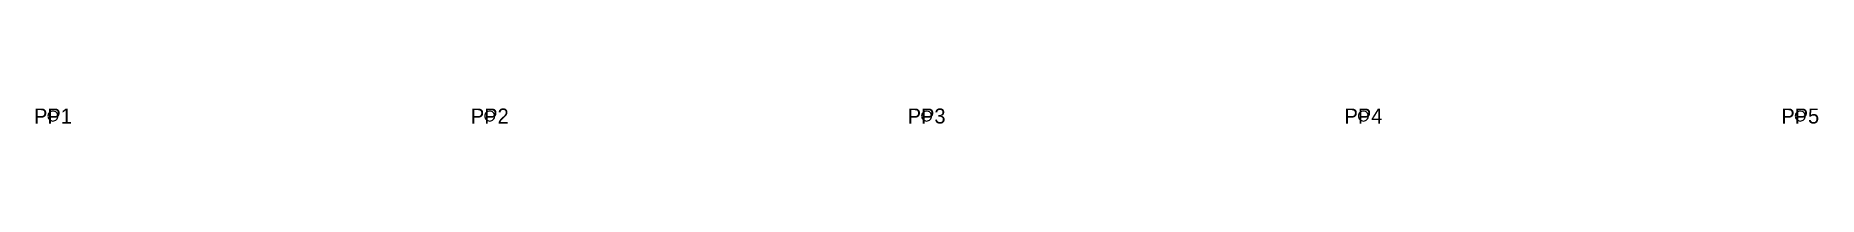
# Model space of a CAD drawing. Header units: millimetres. Extents: x -1600 to 32100, y -3362 to 9600.
# Drawn here: x -138 to 14145, y -3362 to -3238 of the extents above; entities that cross this region are included whole.
import ezdxf
from ezdxf.enums import TextEntityAlignment as Align

# ---------------------------------------------------------------- set-up
doc = ezdxf.new("R2010")
doc.units = ezdxf.units.MM
doc.layers.add('JOINERY', color=8, linetype='Continuous')
doc.layers.add('TEXT', color=2, linetype='Continuous')

msp = doc.modelspace()

# ---------------------------------------------------------------- texts
at = {"layer": 'TEXT'}
for s, p in [('PP1', (0, -3300)), ('PP2', (3500, -3300)), ('PP3', (7000, -3300)), ('PP4', (10500, -3300)), ('PP5', (14000, -3300))]:
    msp.add_text(s, height=120, dxfattribs=at).set_placement(p, align=Align.MIDDLE_CENTER)

# ---------------------------------------------------------------- linework, layer by layer
at = {"layer": 'JOINERY'}
for points in [[(40, -3300), (39.23141, -3292.19639), (36.95518, -3284.69266), (33.25878, -3277.77719), (28.28427, -3271.71573), (22.22281, -3266.74122), (15.30734, -3263.04482), (7.80361, -3260.76859), (0, -3260), (-7.80361, -3260.76859), (-15.30734, -3263.04482), (-22.22281, -3266.74122), (-28.28427, -3271.71573), (-33.25878, -3277.77719), (-36.95518, -3284.69266), (-39.23141, -3292.19639), (-40, -3300), (-39.23141, -3307.80361), (-36.95518, -3315.30734), (-33.25878, -3322.22281), (-28.28427, -3328.28427), (-22.22281, -3333.25878), (-15.30734, -3336.95518), (-7.80361, -3339.23141), (0, -3340), (7.80361, -3339.23141), (15.30734, -3336.95518), (22.22281, -3333.25878), (28.28427, -3328.28427), (33.25878, -3322.22281), (36.95518, -3315.30734), (39.23141, -3307.80361)], [(3540, -3300), (3539.23141, -3292.19639), (3536.95518, -3284.69266), (3533.25878, -3277.77719), (3528.28427, -3271.71573), (3522.22281, -3266.74122), (3515.30734, -3263.04482), (3507.80361, -3260.76859), (3500, -3260), (3492.19639, -3260.76859), (3484.69266, -3263.04482), (3477.77719, -3266.74122), (3471.71573, -3271.71573), (3466.74122, -3277.77719), (3463.04482, -3284.69266), (3460.76859, -3292.19639), (3460, -3300), (3460.76859, -3307.80361), (3463.04482, -3315.30734), (3466.74122, -3322.22281), (3471.71573, -3328.28427), (3477.77719, -3333.25878), (3484.69266, -3336.95518), (3492.19639, -3339.23141), (3500, -3340), (3507.80361, -3339.23141), (3515.30734, -3336.95518), (3522.22281, -3333.25878), (3528.28427, -3328.28427), (3533.25878, -3322.22281), (3536.95518, -3315.30734), (3539.23141, -3307.80361)], [(7040, -3300), (7039.23141, -3292.19639), (7036.95518, -3284.69266), (7033.25878, -3277.77719), (7028.28427, -3271.71573), (7022.22281, -3266.74122), (7015.30734, -3263.04482), (7007.80361, -3260.76859), (7000, -3260), (6992.19639, -3260.76859), (6984.69266, -3263.04482), (6977.77719, -3266.74122), (6971.71573, -3271.71573), (6966.74122, -3277.77719), (6963.04482, -3284.69266), (6960.76859, -3292.19639), (6960, -3300), (6960.76859, -3307.80361), (6963.04482, -3315.30734), (6966.74122, -3322.22281), (6971.71573, -3328.28427), (6977.77719, -3333.25878), (6984.69266, -3336.95518), (6992.19639, -3339.23141), (7000, -3340), (7007.80361, -3339.23141), (7015.30734, -3336.95518), (7022.22281, -3333.25878), (7028.28427, -3328.28427), (7033.25878, -3322.22281), (7036.95518, -3315.30734), (7039.23141, -3307.80361)], [(10540, -3300), (10539.23141, -3292.19639), (10536.95518, -3284.69266), (10533.25878, -3277.77719), (10528.28427, -3271.71573), (10522.22281, -3266.74122), (10515.30734, -3263.04482), (10507.80361, -3260.76859), (10500, -3260), (10492.19639, -3260.76859), (10484.69266, -3263.04482), (10477.77719, -3266.74122), (10471.71573, -3271.71573), (10466.74122, -3277.77719), (10463.04482, -3284.69266), (10460.76859, -3292.19639), (10460, -3300), (10460.76859, -3307.80361), (10463.04482, -3315.30734), (10466.74122, -3322.22281), (10471.71573, -3328.28427), (10477.77719, -3333.25878), (10484.69266, -3336.95518), (10492.19639, -3339.23141), (10500, -3340), (10507.80361, -3339.23141), (10515.30734, -3336.95518), (10522.22281, -3333.25878), (10528.28427, -3328.28427), (10533.25878, -3322.22281), (10536.95518, -3315.30734), (10539.23141, -3307.80361)], [(14040, -3300), (14039.23141, -3292.19639), (14036.95518, -3284.69266), (14033.25878, -3277.77719), (14028.28427, -3271.71573), (14022.22281, -3266.74122), (14015.30734, -3263.04482), (14007.80361, -3260.76859), (14000, -3260), (13992.19639, -3260.76859), (13984.69266, -3263.04482), (13977.77719, -3266.74122), (13971.71573, -3271.71573), (13966.74122, -3277.77719), (13963.04482, -3284.69266), (13960.76859, -3292.19639), (13960, -3300), (13960.76859, -3307.80361), (13963.04482, -3315.30734), (13966.74122, -3322.22281), (13971.71573, -3328.28427), (13977.77719, -3333.25878), (13984.69266, -3336.95518), (13992.19639, -3339.23141), (14000, -3340), (14007.80361, -3339.23141), (14015.30734, -3336.95518), (14022.22281, -3333.25878), (14028.28427, -3328.28427), (14033.25878, -3322.22281), (14036.95518, -3315.30734), (14039.23141, -3307.80361)]]:
    msp.add_lwpolyline(points, close=True, dxfattribs=at)

msp.set_redraw_order([(e.dxf.handle, doc.entitydb.next_handle()) for e in msp.query("TEXT MTEXT ATTDEF DIMENSION ARC_DIMENSION")])  # texts and dimensions are drawn at this point

doc.saveas('drawing.dxf')
